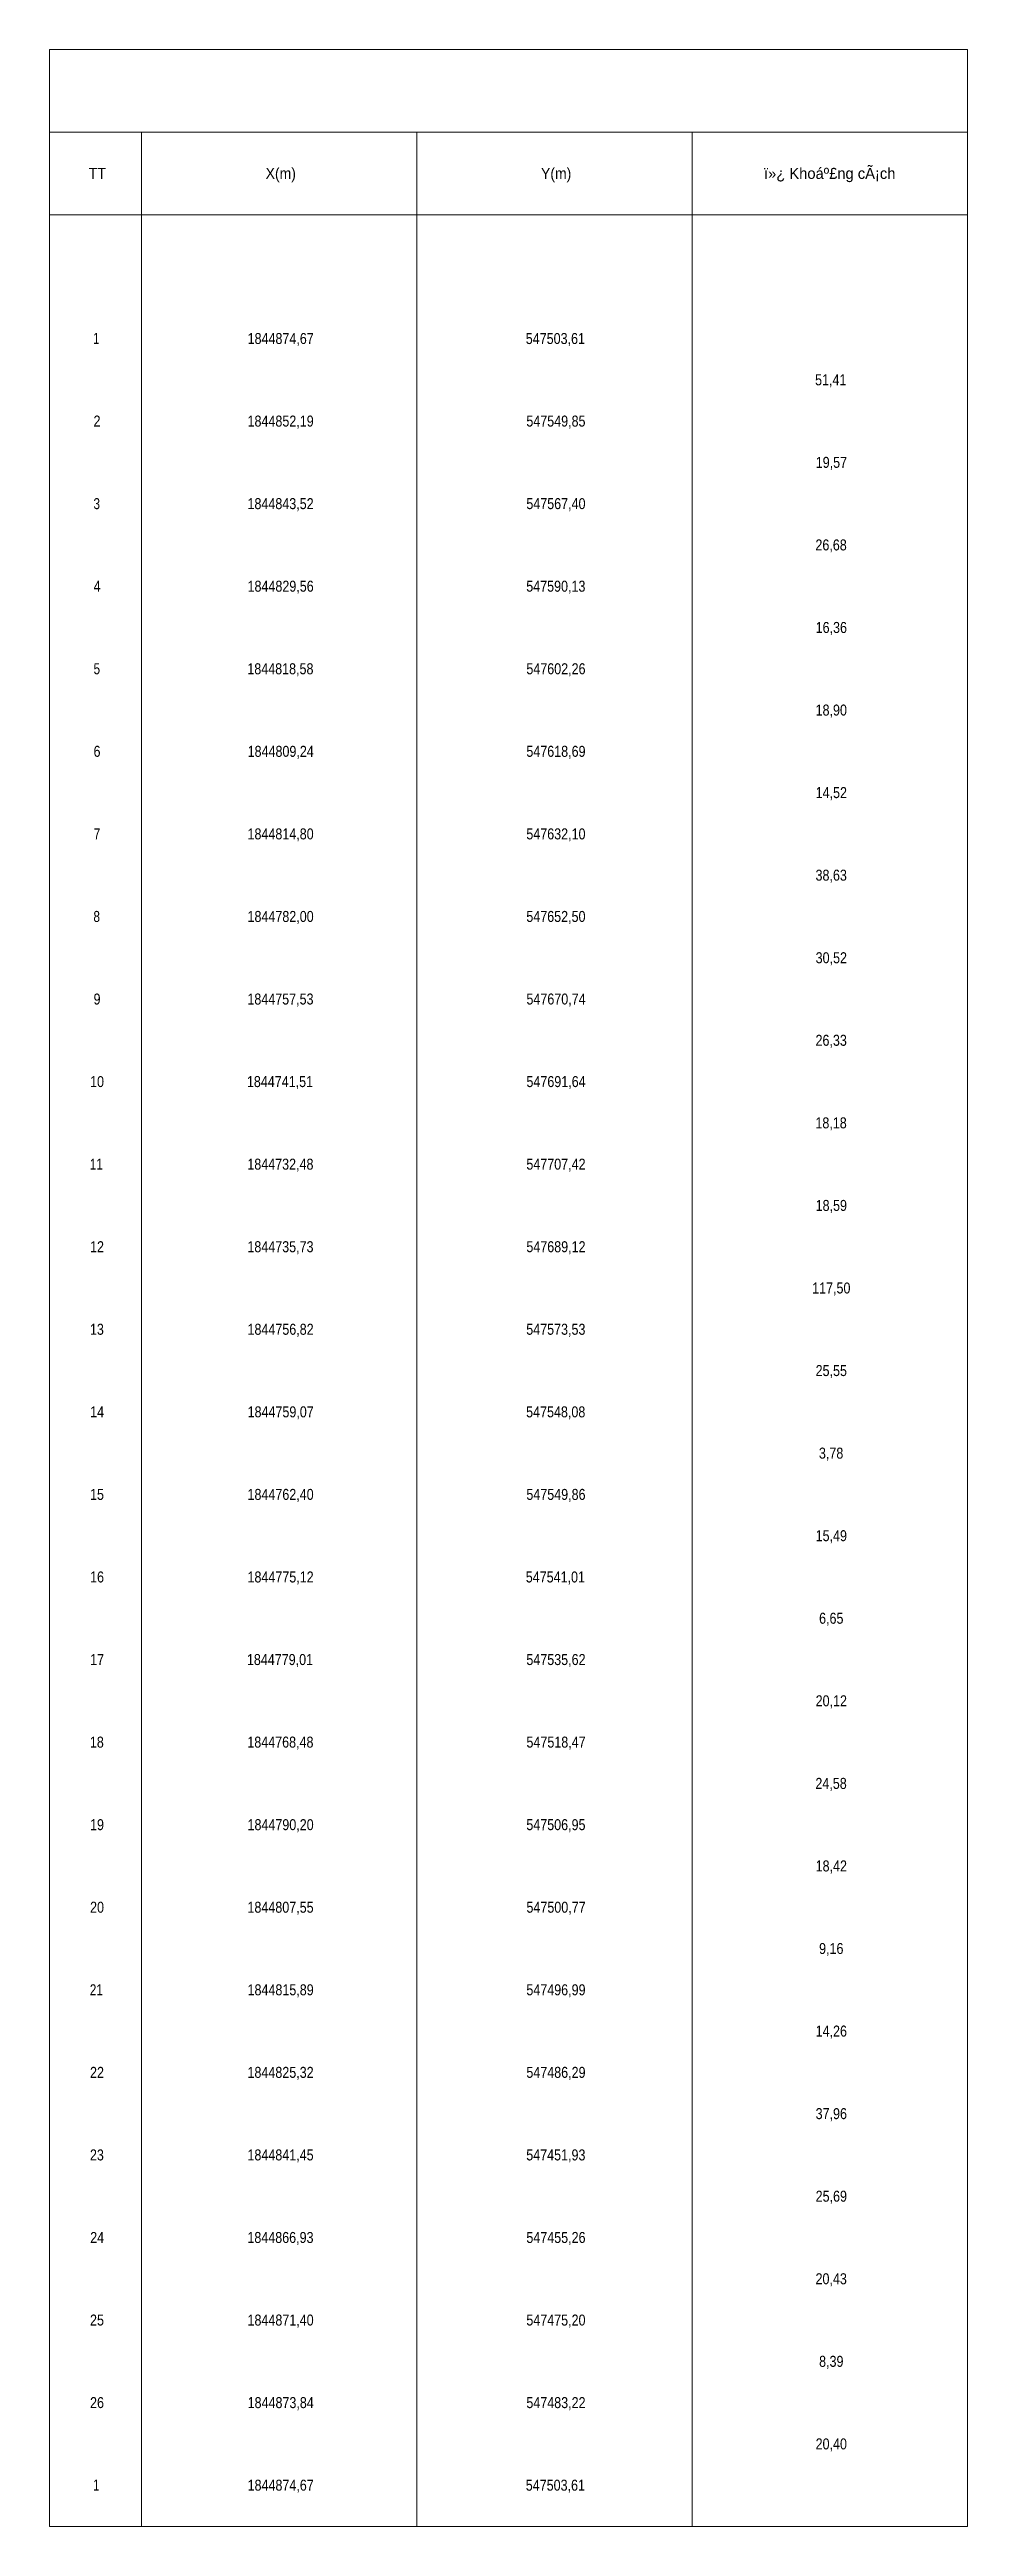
# Model space of a CAD drawing. Header units: metres. Extents: x 547280 to 548713, y 1844264 to 1845122.
# Drawn here: x 548250.9 to 548417.6, y 1844671.5 to 1845121.5 of the extents above; entities that cross this region are included whole.
import ezdxf
from ezdxf.enums import TextEntityAlignment as Align

# ---------------------------------------------------------------- set-up
doc = ezdxf.new("R2010")
doc.units = ezdxf.units.M
doc.header["$LTSCALE"] = 0.8
doc.layers.add('59', color=7, linetype='Continuous', lineweight=13)

msp = doc.modelspace()

# ---------------------------------------------------------------- texts
at = {"layer": '59'}
for s, width, p in [(' TT', 0.95, (548259.205, 1845098.03)), (' X(m)', 0.95, (548292.52, 1845098.03)), (' Y(m)', 0.95, (548342.525, 1845098.03)), (' 1', 0.75, (548259.08, 1845068.03)), (' 1844874,67', 0.85, (548292.54, 1845068.03)), (' 547503,61', 0.85, (548342.42, 1845068.03)), (' 51,41', 0.85, (548392.42, 1845060.53)), (' 2', 0.85, (548259.185, 1845053.03)), (' 1844852,19', 0.85, (548292.53, 1845053.03)), (' 547549,85', 0.85, (548342.52, 1845053.03)), (' 19,57', 0.85, (548392.545, 1845045.53)), (' 3', 0.8, (548259.165, 1845038.03)), (' 1844843,52', 0.85, (548292.52, 1845038.03)), (' 547567,40', 0.85, (548342.52, 1845038.03)), (' 26,68', 0.85, (548392.485, 1845030.53)), (' 4', 0.85, (548259.21, 1845023.03)), (' 1844829,56', 0.85, (548292.53, 1845023.03)), (' 547590,13', 0.85, (548342.505, 1845023.03)), (' 16,36', 0.85, (548392.525, 1845015.53)), (' 5', 0.8, (548259.18, 1845008.03)), (' 1844818,58', 0.85, (548292.49, 1845008.03)), (' 547602,26', 0.85, (548342.525, 1845008.03)), (' 18,90', 0.85, (548392.52, 1845000.53)), (' 6', 0.85, (548259.195, 1844993.03)), (' 1844809,24', 0.85, (548292.545, 1844993.03)), (' 547618,69', 0.85, (548342.525, 1844993.03)), (' 14,52', 0.85, (548392.525, 1844985.53)), (' 7', 0.8, (548259.205, 1844978.03)), (' 1844814,80', 0.85, (548292.525, 1844978.03)), (' 547632,10', 0.85, (548342.52, 1844978.03)), (' 38,63', 0.85, (548392.505, 1844970.53)), (' 8', 0.8, (548259.155, 1844963.03)), (' 1844782,00', 0.85, (548292.525, 1844963.03)), (' 547652,50', 0.85, (548342.52, 1844963.03)), (' 30,52', 0.85, (548392.525, 1844955.53)), (' 9', 0.85, (548259.195, 1844948.03)), (' 1844757,53', 0.85, (548292.5, 1844948.03)), (' 547670,74', 0.85, (548342.54, 1844948.03)), (' 26,33', 0.85, (548392.505, 1844940.53)), (' 10', 0.85, (548259.195, 1844933.03)), (' 1844741,51', 0.85, (548292.415, 1844933.03)), (' 547691,64', 0.85, (548342.54, 1844933.03)), (' 18,18', 0.85, (548392.485, 1844925.53)), (' 11', 0.8, (548259.085, 1844918.03)), (' 1844732,48', 0.85, (548292.49, 1844918.03)), (' 547707,42', 0.85, (548342.525, 1844918.03)), (' 18,59', 0.85, (548392.525, 1844910.53)), (' 12', 0.85, (548259.19, 1844903.03)), (' 1844735,73', 0.85, (548292.5, 1844903.03)), (' 547689,12', 0.85, (548342.525, 1844903.03)), (' 117,50', 0.85, (548392.525, 1844895.53)), (' 13', 0.85, (548259.17, 1844888.03)), (' 1844756,82', 0.85, (548292.52, 1844888.03)), (' 547573,53', 0.85, (548342.505, 1844888.03)), (' 25,55', 0.85, (548392.52, 1844880.53)), (' 14', 0.85, (548259.215, 1844873.03)), (' 1844759,07', 0.85, (548292.54, 1844873.03)), (' 547548,08', 0.85, (548342.485, 1844873.03)), (' 3,78', 0.85, (548392.49, 1844865.53)), (' 15', 0.85, (548259.185, 1844858.03)), (' 1844762,40', 0.85, (548292.525, 1844858.03)), (' 547549,86', 0.85, (548342.525, 1844858.03)), (' 15,49', 0.85, (548392.525, 1844850.53)), (' 16', 0.85, (548259.19, 1844843.03)), (' 1844775,12', 0.85, (548292.52, 1844843.03)), (' 547541,01', 0.85, (548342.42, 1844843.03)), (' 6,65', 0.85, (548392.52, 1844835.53)), (' 17', 0.85, (548259.21, 1844828.03)), (' 1844779,01', 0.85, (548292.415, 1844828.03)), (' 547535,62', 0.85, (548342.525, 1844828.03)), (' 20,12', 0.85, (548392.525, 1844820.53)), (' 18', 0.85, (548259.16, 1844813.03)), (' 1844768,48', 0.85, (548292.49, 1844813.03)), (' 547518,47', 0.85, (548342.545, 1844813.03)), (' 24,58', 0.85, (548392.485, 1844805.53)), (' 19', 0.85, (548259.19, 1844798.03)), (' 1844790,20', 0.85, (548292.525, 1844798.03)), (' 547506,95', 0.85, (548342.52, 1844798.03)), (' 18,42', 0.85, (548392.525, 1844790.53)), (' 20', 0.85, (548259.195, 1844783.03)), (' 1844807,55', 0.85, (548292.515, 1844783.03)), (' 547500,77', 0.85, (548342.545, 1844783.03)), (' 9,16', 0.85, (548392.52, 1844775.53)), (' 21', 0.8, (548259.085, 1844768.03)), (' 1844815,89', 0.85, (548292.53, 1844768.03)), (' 547496,99', 0.85, (548342.525, 1844768.03)), (' 14,26', 0.85, (548392.525, 1844760.53)), (' 22', 0.85, (548259.19, 1844753.03)), (' 1844825,32', 0.85, (548292.52, 1844753.03)), (' 547486,29', 0.85, (548342.525, 1844753.03)), (' 37,96', 0.85, (548392.525, 1844745.53)), (' 23', 0.85, (548259.17, 1844738.03)), (' 1844841,45', 0.85, (548292.515, 1844738.03)), (' 547451,93', 0.85, (548342.505, 1844738.03)), (' 25,69', 0.85, (548392.525, 1844730.53)), (' 24', 0.85, (548259.215, 1844723.03)), (' 1844866,93', 0.85, (548292.5, 1844723.03)), (' 547455,26', 0.85, (548342.525, 1844723.03)), (' 20,43', 0.85, (548392.505, 1844715.53)), (' 25', 0.85, (548259.185, 1844708.03)), (' 1844871,40', 0.85, (548292.525, 1844708.03)), (' 547475,20', 0.85, (548342.52, 1844708.03)), (' 8,39', 0.85, (548392.52, 1844700.53)), (' 26', 0.85, (548259.19, 1844693.03)), (' 1844873,84', 0.85, (548292.545, 1844693.03)), (' 547483,22', 0.85, (548342.525, 1844693.03)), (' 20,40', 0.85, (548392.52, 1844685.53)), (' 1', 0.75, (548259.08, 1844678.03)), (' 1844874,67', 0.85, (548292.54, 1844678.03)), (' 547503,61', 0.85, (548342.42, 1844678.03))]:
    msp.add_text(s, height=2, dxfattribs=dict(at, width=width)).set_placement(p, align=Align.CENTER)
msp.add_text('ï»¿ Khoáº£ng cÃ¡ch', height=2, dxfattribs=at).set_placement((548392.55, 1845098.03), align=Align.CENTER)

# ---------------------------------------------------------------- linework, layer by layer
at = {"layer": '59'}
for p, q in [((548250.89, 1845121.53), (548417.56, 1845121.53)), ((548250.89, 1845121.53), (548250.89, 1844671.53)), ((548417.56, 1845121.53), (548417.56, 1844671.53)), ((548250.89, 1845106.53), (548417.56, 1845106.53)), ((548267.56, 1845106.53), (548267.56, 1844671.53)), ((548317.56, 1845106.53), (548317.56, 1844671.53)), ((548367.56, 1845106.53), (548367.56, 1844671.53)), ((548250.89, 1845091.53), (548417.56, 1845091.53)), ((548250.89, 1844671.53), (548417.56, 1844671.53))]:
    msp.add_line(p, q, dxfattribs=at)

msp.set_redraw_order([(e.dxf.handle, doc.entitydb.next_handle()) for e in msp.query("TEXT MTEXT ATTDEF DIMENSION ARC_DIMENSION")])  # texts and dimensions are drawn at this point

doc.saveas('drawing.dxf')
